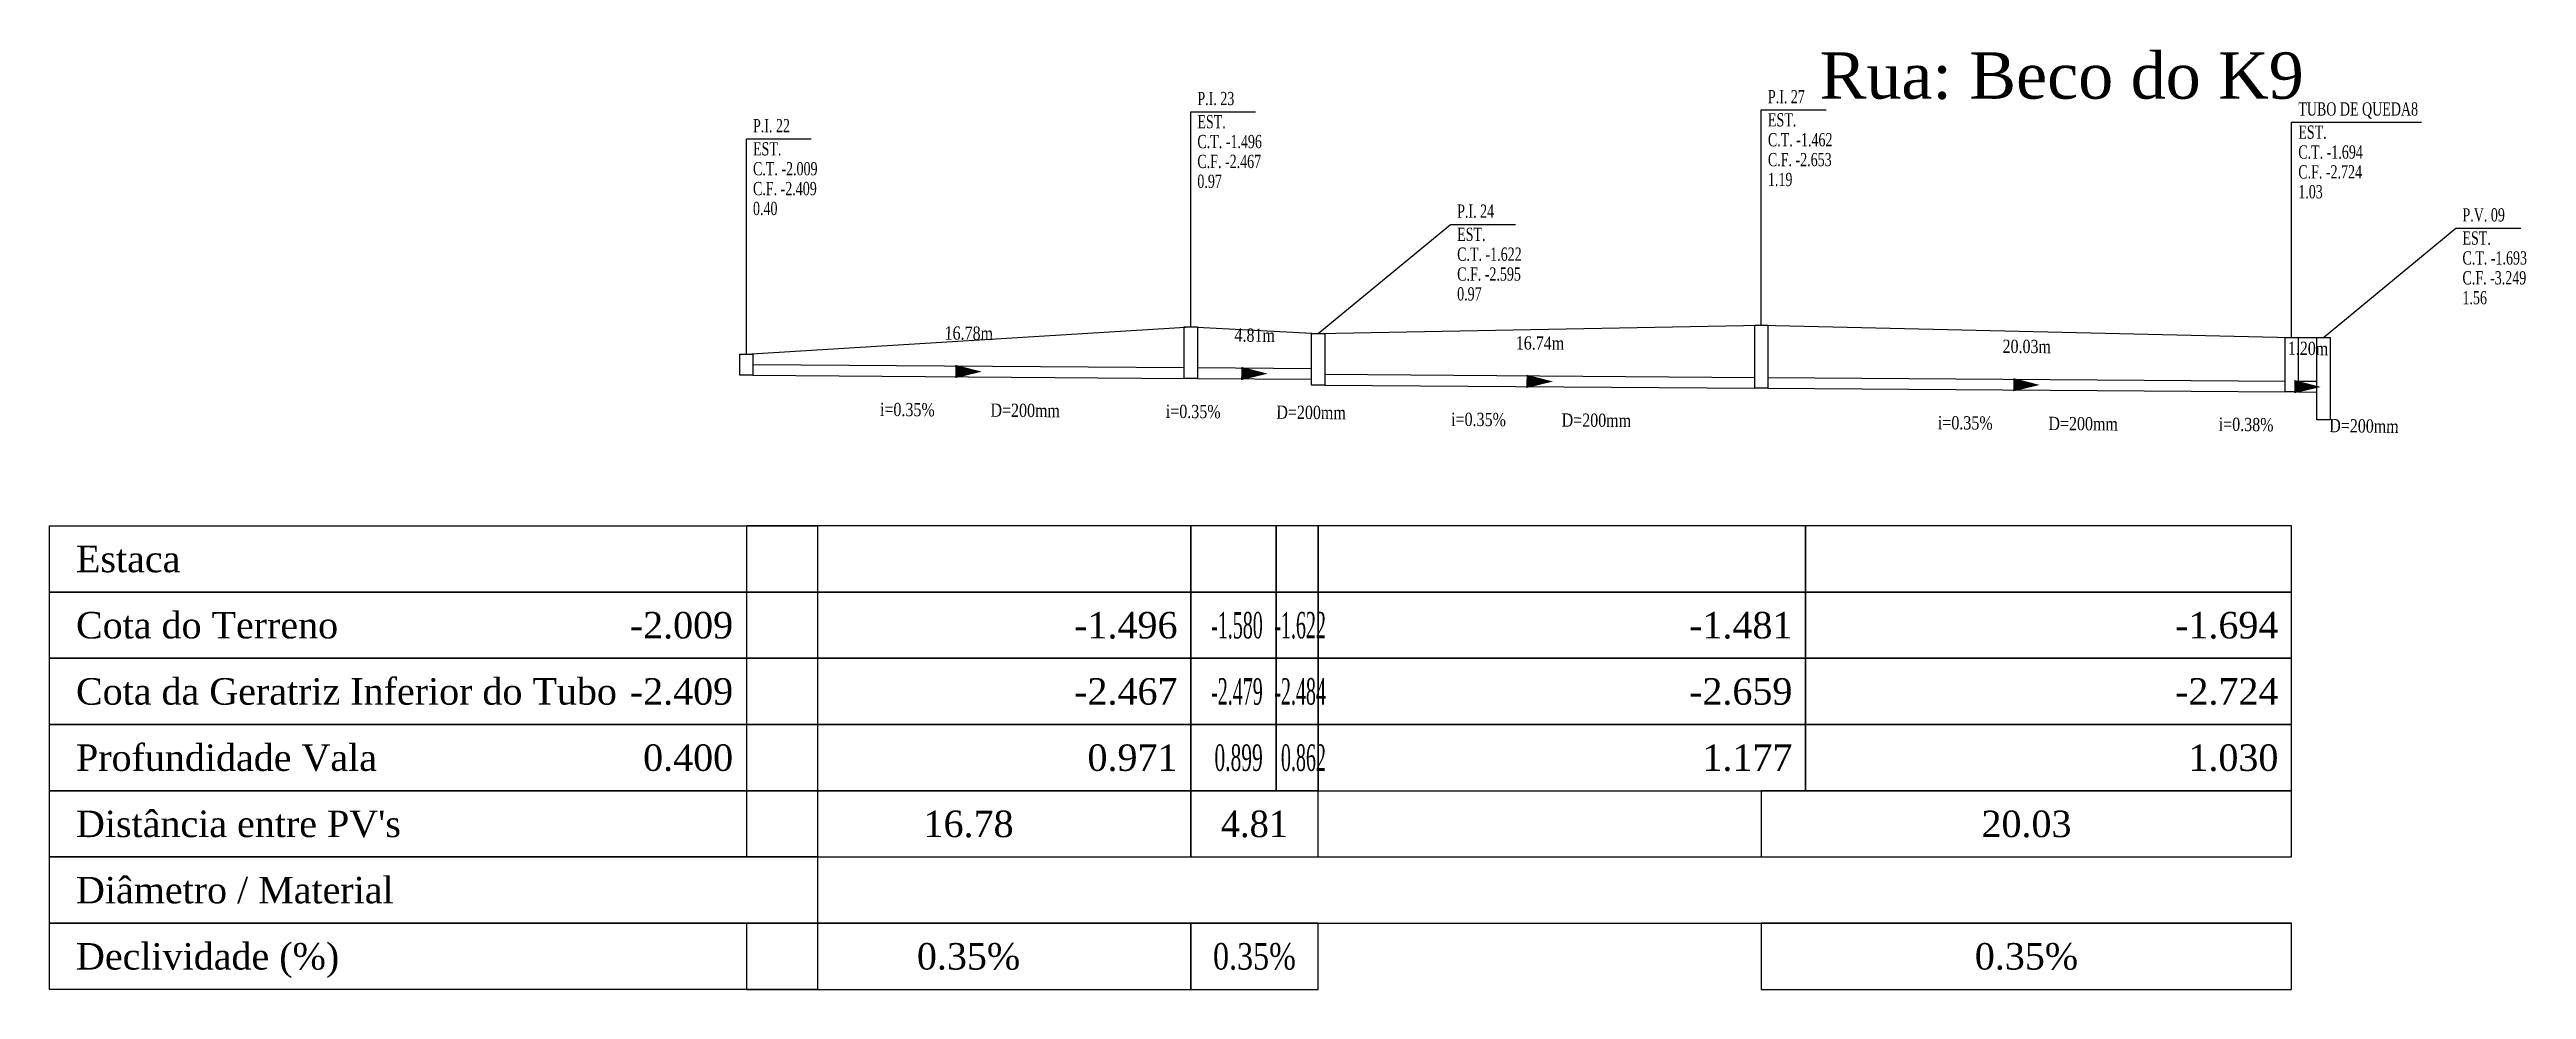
# Model space of a CAD drawing. Extents: x -44 to 14114764, y -20 to 289527804.
# Drawn here: x 359200.6 to 359294.2, y 7351076.2 to 7351111.7 of the extents above; entities that cross this region are included whole.
import ezdxf
from ezdxf.enums import TextEntityAlignment as Align

# ---------------------------------------------------------------- set-up
doc = ezdxf.new("R2010")
doc.units = 0
for name, color, linetype in [('PS_IND_COMPRIMENTO', 7, 'Continuous'), ('PS_IND_DIAMETRO', 7, 'Continuous'), ('PS_IND_FLUXO', 3, 'Continuous'), ('PS_IND_INCLINACAO', 7, 'Continuous'), ('PS_PERFIL_CAIXAS', 7, 'Continuous'), ('PS_PERFIL_COTA_LIN', 7, 'Continuous'), ('PS_PERFIL_COTA_TXT', 5, 'Continuous'), ('PS_PERFIL_TERRENO', 3, 'Continuous'), ('PS_PERFIL_TITULOS', 5, 'Continuous'), ('PS_PERFIL_TUBO', 7, 'Continuous'), ('PS_PONTOS_IDENTIFICACAO_LIN', 7, 'Continuous'), ('PS_PONTOS_IDENTIFICACAO_TXT', 7, 'Continuous')]:
    doc.layers.add(name, color=color, linetype=linetype)
doc.styles.get("Standard").update_dxf_attribs({"font": 'times.ttf'})

msp = doc.modelspace()

# ---------------------------------------------------------------- texts
at = {"layer": 'PS_IND_COMPRIMENTO', "width": 0.8}
for s, rotation, p in [('16.78m', 359.58684, (359235.351, 7351101.018)), ('4.81m', 359.55863, (359246.147, 7351100.942)), ('16.74m', 359.5864, (359256.919, 7351100.645)), ('20.03m', 359.58863, (359275.3, 7351100.517)), ('1.20m', 359.26338, (359285.921, 7351100.442))]:
    msp.add_text(s, height=0.5, rotation=rotation, dxfattribs=at).set_placement(p, align=Align.MIDDLE_CENTER)
at = {"layer": 'PS_IND_DIAMETRO', "width": 0.8}
for rotation, p in [(359.58684, (359237.48, 7351098.102)), (359.55863, (359248.275, 7351098.026)), (359.5864, (359259.048, 7351097.73)), (359.58863, (359277.429, 7351097.601)), (359.26338, (359288.034, 7351097.515))]:
    msp.add_text('D=200mm', height=0.5, rotation=rotation, dxfattribs=at).set_placement(p, align=Align.MIDDLE_CENTER)
at = {"layer": 'PS_IND_INCLINACAO', "width": 0.8}
for s, rotation, p in [('i=0.35%', 359.58684, (359233.03, 7351098.134)), ('i=0.35%', 359.55863, (359243.825, 7351098.06)), ('i=0.35%', 359.5864, (359254.598, 7351097.762)), ('i=0.35%', 359.58863, (359272.979, 7351097.633)), ('i=0.38%', 359.26338, (359283.584, 7351097.572))]:
    msp.add_text(s, height=0.5, rotation=rotation, dxfattribs=at).set_placement(p, align=Align.MIDDLE_CENTER)
at = {"layer": 'PS_PERFIL_COTA_TXT'}
for s, p in [('Estaca', (359201.637, 7351092.494)), ('Cota do Terreno', (359201.637, 7351089.994)), ('Cota da Geratriz Inferior do Tubo', (359201.637, 7351087.494)), ('Profundidade Vala', (359201.637, 7351084.994)), ("Distância entre PV's", (359201.637, 7351082.494)), ('Diâmetro / Material', (359201.637, 7351079.994)), ('Declividade (%)', (359201.637, 7351077.494))]:
    msp.add_text(s, height=1, dxfattribs=at).set_placement(p, align=Align.MIDDLE_LEFT)
for s, p in [('-2.009', (359226.451, 7351089.994)), ('-1.496', (359243.231, 7351089.994)), ('-1.481', (359266.451, 7351089.994)), ('-1.694', (359284.803, 7351089.994)), ('-2.409', (359226.451, 7351087.494)), ('-2.467', (359243.231, 7351087.494)), ('-2.659', (359266.451, 7351087.494)), ('-2.724', (359284.803, 7351087.494)), ('0.400', (359226.451, 7351084.994)), ('0.971', (359243.231, 7351084.994)), ('1.177', (359266.451, 7351084.994)), ('1.030', (359284.803, 7351084.994))]:
    msp.add_text(s, height=1, dxfattribs=at).set_placement(p, align=Align.MIDDLE_RIGHT)
for s, width, p in [('-1.580', 0.5, (359246.451, 7351089.994)), ('-1.622', 0.5, (359248.836, 7351089.994)), ('-2.479', 0.5, (359246.451, 7351087.494)), ('-2.484', 0.5, (359248.836, 7351087.494)), ('0.899', 0.536596, (359246.451, 7351084.994)), ('0.862', 0.5, (359248.836, 7351084.994))]:
    msp.add_text(s, height=1, dxfattribs=dict(at, width=width)).set_placement(p, align=Align.MIDDLE_RIGHT)
for s, p in [('16.78', (359235.341, 7351082.494)), ('20.03', (359275.29, 7351082.494)), ('0.35%', (359235.341, 7351077.494)), ('0.35%', (359275.29, 7351077.494))]:
    msp.add_text(s, height=1, dxfattribs=at).set_placement(p, align=Align.MIDDLE_CENTER)
for s, width, p in [('4.81', 0.961949, (359246.136, 7351082.494)), ('0.35%', 0.801624, (359246.136, 7351077.494))]:
    msp.add_text(s, height=1, dxfattribs=dict(at, width=width)).set_placement(p, align=Align.MIDDLE_CENTER)
at = {"layer": 'PS_PERFIL_TITULOS'}
msp.add_text('Rua: Beco do K9 ', height=1.75, dxfattribs=at).set_placement((359276.951, 7351110.744), align=Align.MIDDLE_CENTER)
at = {"layer": 'PS_PONTOS_IDENTIFICACAO_TXT', "width": 0.7}
for s, p in [('P.I. 23', (359243.981, 7351109.626)), ('P.I. 27', (359265.526, 7351109.695)), ('TUBO DE QUEDA8', (359285.553, 7351109.231)), ('P.I. 22', (359227.201, 7351108.601)), ('EST. ', (359243.981, 7351108.751)), ('EST. ', (359265.526, 7351108.82)), ('C.T. -1.462', (359265.526, 7351108.07)), ('EST. ', (359285.553, 7351108.356)), ('EST. ', (359227.201, 7351107.726)), ('C.T. -1.496', (359243.981, 7351108.001)), ('C.F. -2.467', (359243.981, 7351107.251)), ('C.F. -2.653', (359265.526, 7351107.32)), ('C.T. -1.694', (359285.553, 7351107.606)), ('C.T. -2.009', (359227.201, 7351106.976)), ('C.F. -2.409', (359227.201, 7351106.226)), ('0.97', (359243.981, 7351106.501)), ('1.19', (359265.526, 7351106.57)), ('C.F. -2.724', (359285.553, 7351106.856)), ('0.40', (359227.201, 7351105.476)), ('P.I. 24', (359253.791, 7351105.375)), ('1.03', (359285.553, 7351106.106)), ('P.V. 09', (359291.753, 7351105.233)), ('EST. ', (359253.791, 7351104.5)), ('EST. ', (359291.753, 7351104.358)), ('C.T. -1.622', (359253.791, 7351103.75)), ('C.T. -1.693', (359291.753, 7351103.608)), ('C.F. -2.595', (359253.791, 7351103)), ('C.F. -3.249', (359291.753, 7351102.858)), ('0.97', (359253.791, 7351102.25)), ('1.56', (359291.753, 7351102.108))]:
    msp.add_text(s, height=0.5, dxfattribs=at).set_placement(p)

# ---------------------------------------------------------------- linework, layer by layer
at = {"layer": 'PS_IND_FLUXO'}
for points in [[(359234.841, 7351099.571, 0.5, 0, 0), (359235.841, 7351099.564, 0, 0, 0)], [(359245.636, 7351099.496, 0.5, 0, 0), (359246.636, 7351099.488, 0, 0, 0)], [(359256.409, 7351099.199, 0.5, 0, 0), (359257.409, 7351099.192, 0, 0, 0)], [(359274.79, 7351099.07, 0.5, 0, 0), (359275.79, 7351099.063, 0, 0, 0)], [(359285.403, 7351098.999, 0.5, 0, 0), (359286.403, 7351098.986, 0, 0, 0)]]:
    msp.add_lwpolyline(points, format="xyseb", dxfattribs=at)
at = {"layer": 'PS_PERFIL_CAIXAS', "linetype": 'Continuous'}
for points in [[(359243.481, 7351101.251), (359243.981, 7351101.251), (359243.981, 7351099.309), (359243.481, 7351099.309)], [(359265.026, 7351101.32), (359265.526, 7351101.32), (359265.526, 7351098.937), (359265.026, 7351098.937)], [(359226.701, 7351100.226), (359227.201, 7351100.226), (359227.201, 7351099.426), (359226.701, 7351099.426)], [(359248.291, 7351101), (359248.791, 7351101), (359248.791, 7351099.054), (359248.291, 7351099.054)], [(359285.053, 7351100.856), (359285.553, 7351100.856), (359285.553, 7351098.797), (359285.053, 7351098.797)], [(359286.253, 7351100.858), (359286.753, 7351100.858), (359286.753, 7351097.746), (359286.253, 7351097.746)]]:
    msp.add_lwpolyline(points, close=True, dxfattribs=at)
at = {"layer": 'PS_PERFIL_COTA_LIN', "linetype": 'Continuous'}
for points in [[(359229.637, 7351093.744), (359229.637, 7351091.244), (359200.637, 7351091.244), (359200.637, 7351093.744)], [(359226.951, 7351093.744), (359226.951, 7351091.244), (359243.731, 7351091.244), (359243.731, 7351093.744)], [(359243.731, 7351093.744), (359243.731, 7351091.244), (359246.951, 7351091.244), (359246.951, 7351093.744)], [(359246.951, 7351093.744), (359246.951, 7351091.244), (359248.541, 7351091.244), (359248.541, 7351093.744)], [(359248.541, 7351093.744), (359248.541, 7351091.244), (359266.951, 7351091.244), (359266.951, 7351093.744)], [(359266.951, 7351093.744), (359266.951, 7351091.244), (359285.303, 7351091.244), (359285.303, 7351093.744)], [(359229.637, 7351091.244), (359229.637, 7351088.744), (359200.637, 7351088.744), (359200.637, 7351091.244)], [(359226.951, 7351091.244), (359226.951, 7351088.744), (359243.731, 7351088.744), (359243.731, 7351091.244)], [(359243.731, 7351091.244), (359243.731, 7351088.744), (359246.951, 7351088.744), (359246.951, 7351091.244)], [(359246.951, 7351091.244), (359246.951, 7351088.744), (359248.541, 7351088.744), (359248.541, 7351091.244)], [(359248.541, 7351091.244), (359248.541, 7351088.744), (359266.951, 7351088.744), (359266.951, 7351091.244)], [(359266.951, 7351091.244), (359266.951, 7351088.744), (359285.303, 7351088.744), (359285.303, 7351091.244)], [(359229.637, 7351088.744), (359229.637, 7351086.244), (359200.637, 7351086.244), (359200.637, 7351088.744)], [(359226.951, 7351088.744), (359226.951, 7351086.244), (359243.731, 7351086.244), (359243.731, 7351088.744)], [(359243.731, 7351088.744), (359243.731, 7351086.244), (359246.951, 7351086.244), (359246.951, 7351088.744)], [(359246.951, 7351088.744), (359246.951, 7351086.244), (359248.541, 7351086.244), (359248.541, 7351088.744)], [(359248.541, 7351088.744), (359248.541, 7351086.244), (359266.951, 7351086.244), (359266.951, 7351088.744)], [(359266.951, 7351088.744), (359266.951, 7351086.244), (359285.303, 7351086.244), (359285.303, 7351088.744)], [(359229.637, 7351086.244), (359229.637, 7351083.744), (359200.637, 7351083.744), (359200.637, 7351086.244)], [(359226.951, 7351086.244), (359226.951, 7351083.744), (359243.731, 7351083.744), (359243.731, 7351086.244)], [(359243.731, 7351086.244), (359243.731, 7351083.744), (359246.951, 7351083.744), (359246.951, 7351086.244)], [(359246.951, 7351086.244), (359246.951, 7351083.744), (359248.541, 7351083.744), (359248.541, 7351086.244)], [(359248.541, 7351086.244), (359248.541, 7351083.744), (359266.951, 7351083.744), (359266.951, 7351086.244)], [(359266.951, 7351086.244), (359266.951, 7351083.744), (359285.303, 7351083.744), (359285.303, 7351086.244)], [(359229.637, 7351083.744), (359229.637, 7351081.244), (359200.637, 7351081.244), (359200.637, 7351083.744)], [(359226.951, 7351083.744), (359226.951, 7351081.244), (359243.731, 7351081.244), (359243.731, 7351083.744)], [(359243.731, 7351083.744), (359243.731, 7351081.244), (359248.541, 7351081.244), (359248.541, 7351083.744)], [(359265.276, 7351083.744), (359265.276, 7351081.244), (359285.303, 7351081.244), (359285.303, 7351083.744)], [(359229.637, 7351081.244), (359229.637, 7351078.744), (359200.637, 7351078.744), (359200.637, 7351081.244)], [(359229.637, 7351078.744), (359229.637, 7351076.244), (359200.637, 7351076.244), (359200.637, 7351078.744)], [(359226.951, 7351078.744), (359226.951, 7351076.244), (359243.731, 7351076.244), (359243.731, 7351078.744)], [(359243.731, 7351078.744), (359243.731, 7351076.244), (359248.541, 7351076.244), (359248.541, 7351078.744)], [(359265.276, 7351078.744), (359265.276, 7351076.244), (359285.303, 7351076.244), (359285.303, 7351078.744)]]:
    msp.add_lwpolyline(points, close=True, dxfattribs=at)
for points in [[(359226.951, 7351083.744), (359243.731, 7351083.744)], [(359246.951, 7351083.744), (359248.541, 7351083.744)], [(359266.951, 7351083.744), (359285.303, 7351083.744)], [(359206.951, 7351081.244), (359226.951, 7351081.244)], [(359226.951, 7351081.244), (359243.731, 7351081.244)], [(359226.951, 7351081.244), (359243.731, 7351081.244)], [(359243.731, 7351081.244), (359246.951, 7351081.244)], [(359246.951, 7351081.244), (359248.541, 7351081.244)], [(359246.951, 7351081.244), (359248.541, 7351081.244)], [(359248.541, 7351081.244), (359266.951, 7351081.244)], [(359266.951, 7351081.244), (359285.303, 7351081.244)], [(359266.951, 7351081.244), (359285.303, 7351081.244)], [(359206.951, 7351078.744), (359226.951, 7351078.744)], [(359226.951, 7351078.744), (359243.731, 7351078.744)], [(359226.951, 7351078.744), (359243.731, 7351078.744)], [(359243.731, 7351078.744), (359246.951, 7351078.744)], [(359246.951, 7351078.744), (359248.541, 7351078.744)], [(359246.951, 7351078.744), (359248.541, 7351078.744)], [(359248.541, 7351078.744), (359266.951, 7351078.744)], [(359266.951, 7351078.744), (359285.303, 7351078.744)], [(359266.951, 7351078.744), (359285.303, 7351078.744)], [(359226.951, 7351076.244), (359243.731, 7351076.244)], [(359246.951, 7351076.244), (359248.541, 7351076.244)], [(359266.951, 7351076.244), (359285.303, 7351076.244)]]:
    msp.add_lwpolyline(points, dxfattribs=at)
at = {"layer": 'PS_PERFIL_TERRENO', "linetype": 'Continuous'}
msp.add_lwpolyline([(359226.951, 7351100.226), (359243.731, 7351101.251), (359248.541, 7351101), (359265.276, 7351101.32), (359285.303, 7351100.856), (359286.503, 7351100.858)], dxfattribs=at)
at = {"layer": 'PS_PERFIL_TUBO', "linetype": 'Continuous'}
for points in [[(359227.201, 7351099.426), (359243.481, 7351099.309), (359243.481, 7351099.709), (359227.201, 7351099.826)], [(359243.981, 7351099.309), (359248.291, 7351099.276), (359248.291, 7351099.676), (359243.981, 7351099.709)], [(359248.791, 7351099.054), (359265.026, 7351098.937), (359265.026, 7351099.337), (359248.791, 7351099.454)], [(359265.526, 7351098.937), (359285.053, 7351098.797), (359285.053, 7351099.197), (359265.526, 7351099.337)], [(359285.553, 7351098.797), (359286.253, 7351098.788), (359286.253, 7351099.188), (359285.553, 7351099.197)]]:
    msp.add_lwpolyline(points, close=True, dxfattribs=at)
at = {"layer": 'PS_PONTOS_IDENTIFICACAO_LIN', "linetype": 'Continuous'}
for points in [[(359243.731, 7351101.251), (359243.731, 7351109.376), (359246.181, 7351109.376)], [(359265.276, 7351101.32), (359265.276, 7351109.445), (359267.726, 7351109.445)], [(359285.303, 7351100.856), (359285.303, 7351108.981), (359290.203, 7351108.981)], [(359226.951, 7351100.226), (359226.951, 7351108.351), (359229.401, 7351108.351)], [(359248.541, 7351101), (359253.541, 7351105.125), (359255.991, 7351105.125)], [(359286.503, 7351100.858), (359291.503, 7351104.983), (359293.953, 7351104.983)]]:
    msp.add_lwpolyline(points, dxfattribs=at)

msp.set_redraw_order([(e.dxf.handle, doc.entitydb.next_handle()) for e in msp.query("TEXT MTEXT ATTDEF DIMENSION ARC_DIMENSION")])  # texts and dimensions are drawn at this point

doc.saveas('drawing.dxf')
